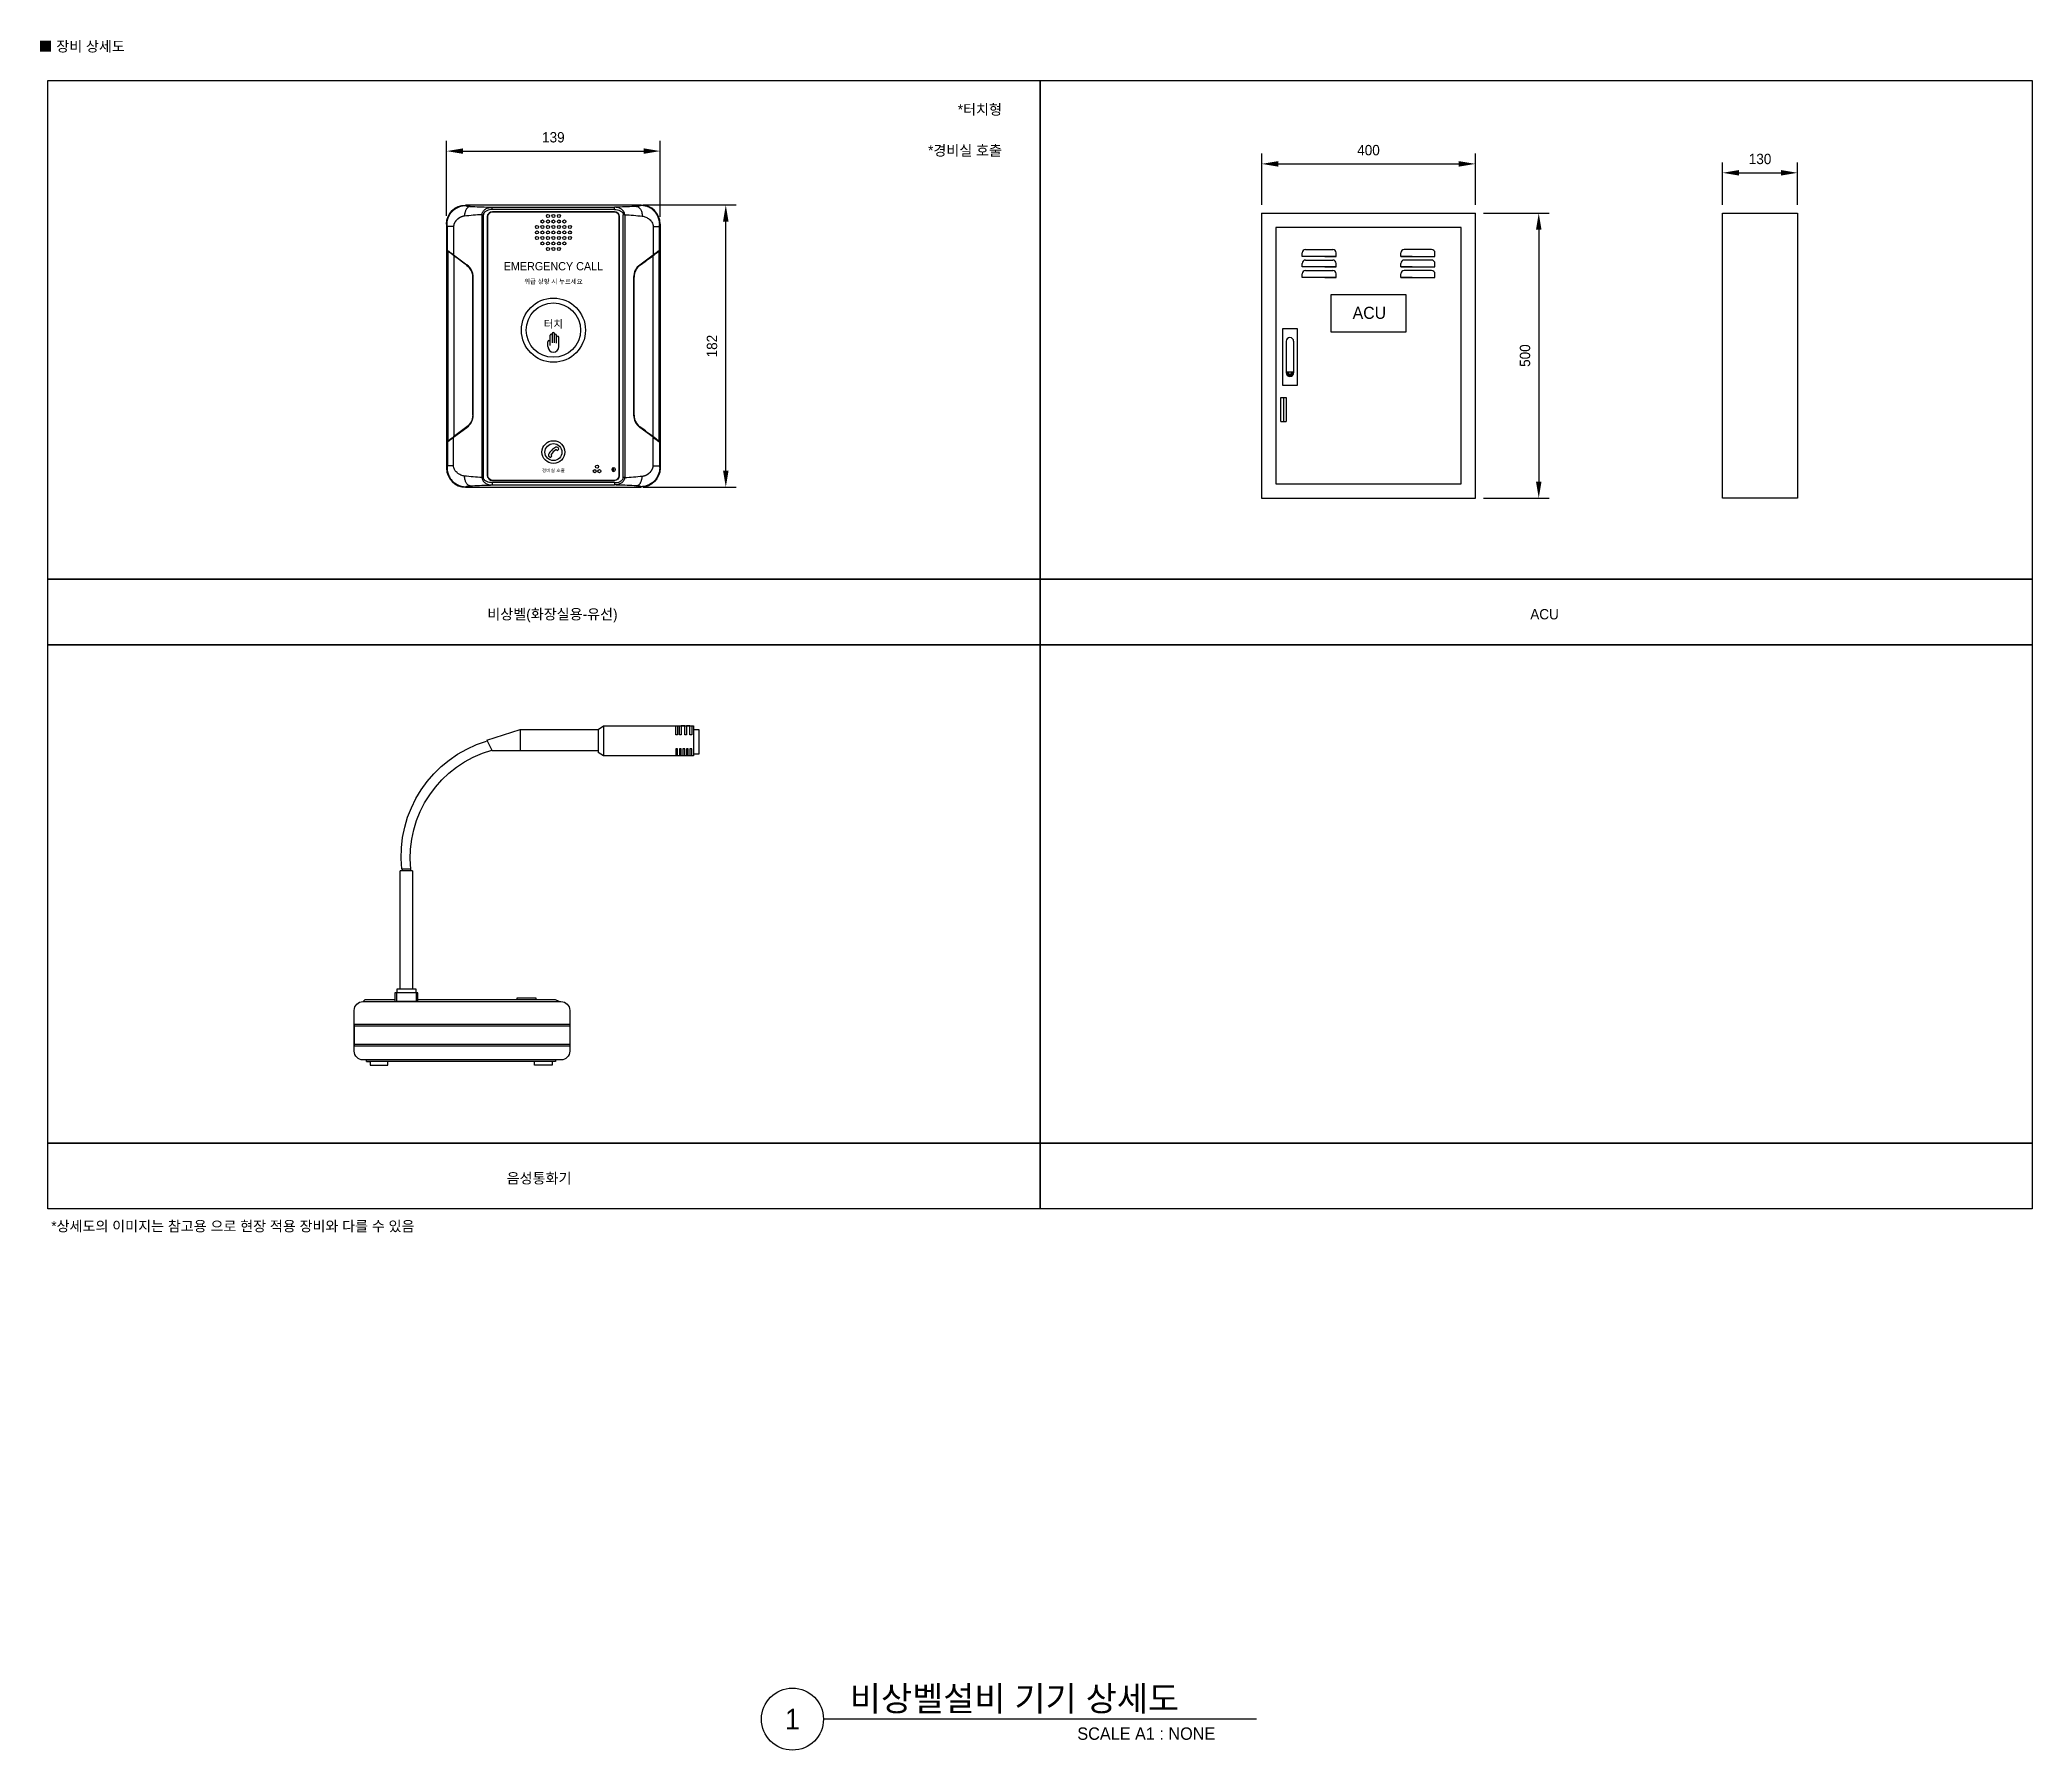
# Model space of a CAD drawing. Header units: millimetres. Extents: x 423257 to 751317, y -351975 to -271940.
# Drawn here: x 651597 to 723911, y -351975 to -289896 of the extents above; entities that cross this region are included whole.
import ezdxf
from ezdxf.enums import TextEntityAlignment as Align

# ---------------------------------------------------------------- set-up
doc = ezdxf.new("R2010")
doc.units = ezdxf.units.MM
doc.header["$LTSCALE"] = 150
for name, color, linetype in [('-----20 General Symbol', 3, 'Continuous'), ('-----29 Cable Schedule', 1, 'Continuous'), ('-----30 Text', 2, 'Continuous'), ('-----36 Dimension', 1, 'Continuous'), ('-----41 Drawing Title', 2, 'Continuous')]:
    doc.layers.add(name, color=color, linetype=linetype)
doc.styles.add('ELEC', font='')
doc.styles.get('ELEC').set_extended_font_data('Dotum')

msp = doc.modelspace()

# ---------------------------------------------------------------- texts
at = {"layer": '-----30 Text', "color": 2, "style": 'ELEC'}
msp.add_text('■ 장비 상세도', height=375, dxfattribs=at).set_placement((651546, -290431), align=Align.BOTTOM_LEFT)
for s, p in [('*터치형', (686518, -292425)), ('*경비실 호출', (686518, -293910))]:
    msp.add_text(s, height=375, dxfattribs=at).set_placement(p, align=Align.MIDDLE_RIGHT)
for s, p in [('비상벨(화장실용-유선)', (670203, -310744)), ('ACU', (706213, -310744)), ('음성통화기', (669717, -331217))]:
    msp.add_text(s, height=375, dxfattribs=at).set_placement(p, align=Align.MIDDLE_CENTER)
msp.add_text('*상세도의 이미지는 참고용 으로 현장 적용 장비와 다를 수 있음', height=375, dxfattribs=at).set_placement((652014, -333142))
at = {"layer": '-----36 Dimension', "char_height": 375, "attachment_point": 5, "style": 'ELEC'}
for s, insert in [('139', (670236, -293435, 0)), ('400', (699823, -293901, 0)), ('130', (714035, -294222, 0))]:
    msp.add_mtext(s, dxfattribs=dict(at, insert=insert))
at = {"layer": '-----36 Dimension', "char_height": 375, "attachment_point": 5, "rotation": 90, "style": 'ELEC'}
for s, insert in [('182', (675996, -301012, 0)), ('500', (705505, -301357, 0))]:
    msp.add_mtext(s, dxfattribs=dict(at, insert=insert))
at = {"layer": '-----41 Drawing Title', "color": 2, "style": 'ELEC'}
msp.add_text('비상벨설비 기기 상세도', height=900, dxfattribs=at).set_placement((680999, -350550))
at = {"layer": '-----41 Drawing Title', "color": 7, "style": 'ELEC'}
msp.add_text('1', height=750, dxfattribs=at).set_placement((678915, -350850), align=Align.MIDDLE)
at = {"layer": '-----41 Drawing Title', "style": 'ELEC'}
msp.add_text('SCALE A1 : NONE', height=450, dxfattribs=at).set_placement((694260, -351600), align=Align.RIGHT)

# ---------------------------------------------------------------- blocks, each defined once
blk = doc.blocks.new('음성통화기')
at = {"layer": '-----20 General Symbol'}
for p, q in [((-1302, 956), (-1342, 956)), ((-1342, 956), (-1342, 769)), ((-1302, 983), (-1302, 756)), ((-621, 983), (-1302, 983)), ((-1289, 983), (-1289, 916)), ((-1289, 916), (-1275, 916)), ((-1275, 916), (-1275, 983)), ((-1275, 983), (-1249, 983)), ((-1249, 983), (-1249, 916)), ((-1249, 916), (-1235, 916)), ((-1235, 916), (-1235, 983)), ((-1235, 983), (-1209, 983)), ((-1209, 983), (-1209, 916)), ((-1209, 916), (-1195, 916)), ((-1195, 916), (-1195, 983)), ((-1182, 983), (-1182, 916)), ((-1182, 916), (-1168, 916)), ((-1168, 916), (-1168, 983)), ((-621, 983), (-621, 756)), ((-581, 956), (-621, 983)), ((-581, 956), (-581, 783)), ((7, 956), (-581, 956)), ((260, 876), (7, 956)), ((7, 956), (7, 796)), ((-1342, 769), (-1302, 769)), ((-1302, 756), (-621, 756)), ((-1289, 756), (-1289, 809)), ((-1289, 809), (-1275, 809)), ((-1275, 809), (-1275, 756)), ((-1275, 756), (-1262, 756)), ((-1262, 756), (-1262, 809)), ((-1262, 809), (-1249, 809)), ((-1249, 809), (-1249, 756)), ((-1249, 756), (-1235, 756)), ((-1235, 756), (-1235, 809)), ((-1235, 809), (-1222, 809)), ((-1222, 809), (-1222, 756)), ((-1222, 756), (-1209, 756)), ((-1209, 756), (-1209, 809)), ((-1209, 809), (-1195, 809)), ((-1195, 809), (-1195, 756)), ((-1195, 756), (-1182, 756)), ((-1182, 756), (-1182, 809)), ((-1182, 809), (-1168, 809)), ((-1168, 809), (-1168, 756)), ((-621, 756), (-581, 783)), ((-581, 796), (7, 796)), ((7, 796), (220, 796)), ((260, 876), (220, 796)), ((821, -112), (821, -1007)), ((821, -112), (915, -112)), ((835, -112), (835, -99)), ((835, -99), (901, -99)), ((901, -99), (901, -112)), ((915, -1007), (915, -112)), ((781, -1100), (781, -1033)), ((781, -1033), (955, -1033)), ((795, -1033), (795, -1007)), ((795, -1007), (941, -1007)), ((795, -1033), (795, -1100)), ((941, -1007), (941, -1020)), ((941, -1020), (941, -1033)), ((941, -1100), (941, -1033)), ((955, -1033), (955, -1100)), ((-367, -1167), (-367, -1474)), ((1195, -1100), (-300, -1100)), ((-287, -1100), (-260, -1087)), ((-260, -1087), (781, -1087)), ((-114, -1087), (-114, -1074)), ((-114, -1074), (33, -1074)), ((33, -1074), (33, -1087)), ((795, -1100), (941, -1100)), ((955, -1087), (1182, -1087)), ((1182, -1087), (1195, -1100)), ((1262, -1474), (1262, -1167)), ((-367, -1274), (1262, -1274)), ((-367, -1287), (1262, -1287)), ((1262, -1274), (1262, -1434)), ((1262, -1421), (-367, -1421)), ((1262, -1434), (-367, -1434)), ((-300, -1541), (1195, -1541)), ((-260, -1541), (-260, -1554)), ((-260, -1554), (1168, -1554)), ((-234, -1554), (-234, -1581)), ((-234, -1581), (-100, -1581)), ((-100, -1581), (-100, -1554)), ((1008, -1581), (1008, -1554)), ((1142, -1581), (1008, -1581)), ((1168, -1554), (1142, -1554)), ((1142, -1554), (1142, -1581)), ((1168, -1554), (1168, -1541))]:
    blk.add_line(p, q, dxfattribs=at)
for centre, radius, start, end in [((-6, -14), 845, 354.2537, 74.3925), ((0, 0), 907, 353.7517, 73.2055), ((-300, -1167), 66.8, 90, 180), ((1195, -1167), 66.8, 0, 90), ((-300, -1474), 66.8, 180, 270), ((1195, -1474), 66.8, 270, 0)]:
    blk.add_arc(centre, radius, start, end, dxfattribs=at)
blk = doc.blocks.new('ACU(중계기)')
at = {"layer": '-----20 General Symbol'}
for p, q in [((-1986, 5295), (1986, 5295)), ((-1986, 5295), (-1986, 0)), ((1986, 0), (1986, 5295)), ((1721, 5030), (-1721, 5030)), ((-1721, 5030), (-1721, 265)), ((1721, 265), (1721, 5030)), ((-1235, 4492), (-1235, 4556)), ((-599, 4492), (-1235, 4492)), ((-811, 4492), (-1235, 4492)), ((-1171, 4619), (-663, 4619)), ((-811, 4492), (-599, 4492)), ((-599, 4492), (-599, 4556)), ((599, 4492), (599, 4556)), ((599, 4492), (1235, 4492)), ((811, 4492), (599, 4492)), ((1171, 4619), (663, 4619)), ((811, 4492), (1235, 4492)), ((1235, 4492), (1235, 4556)), ((-1235, 4297), (-1235, 4361)), ((-599, 4297), (-1235, 4297)), ((-811, 4297), (-1235, 4297)), ((-1235, 4102), (-1235, 4166)), ((-599, 4102), (-1235, 4102)), ((-811, 4102), (-1235, 4102)), ((-1171, 4424), (-663, 4424)), ((-1171, 4229), (-663, 4229)), ((-811, 4297), (-599, 4297)), ((-811, 4102), (-599, 4102)), ((-599, 4297), (-599, 4361)), ((-599, 4102), (-599, 4166)), ((599, 4297), (599, 4361)), ((811, 4297), (599, 4297)), ((599, 4297), (1235, 4297)), ((599, 4102), (599, 4166)), ((599, 4102), (1235, 4102)), ((811, 4102), (599, 4102)), ((1171, 4424), (663, 4424)), ((1171, 4229), (663, 4229)), ((811, 4297), (1235, 4297)), ((811, 4102), (1235, 4102)), ((1235, 4297), (1235, 4361)), ((1235, 4102), (1235, 4166)), ((-692, 3786), (692, 3786)), ((-692, 3083), (-692, 3786)), ((692, 3786), (692, 3083)), ((-1593, 2091), (-1593, 3150)), ((-1593, 2091), (-1593, 3150)), ((-1593, 3150), (-1328, 3150)), ((-1593, 3150), (-1328, 3150)), ((-1328, 3150), (-1328, 2091)), ((-1328, 3150), (-1328, 2091)), ((692, 3083), (-692, 3083)), ((-1530, 2913), (-1530, 2328)), ((-1530, 2913), (-1530, 2328)), ((-1391, 2328), (-1391, 2913)), ((-1391, 2328), (-1391, 2913)), ((-1530, 2346), (-1391, 2346)), ((-1530, 2346), (-1391, 2346)), ((-1517, 2346), (-1517, 2328)), ((-1517, 2346), (-1517, 2328)), ((-1504, 2346), (-1504, 2328)), ((-1504, 2346), (-1504, 2328)), ((-1491, 2346), (-1491, 2328)), ((-1491, 2346), (-1491, 2328)), ((-1431, 2328), (-1431, 2346)), ((-1431, 2328), (-1431, 2346)), ((-1417, 2328), (-1417, 2346)), ((-1417, 2328), (-1417, 2346)), ((-1404, 2328), (-1404, 2346)), ((-1404, 2328), (-1404, 2346)), ((-1631, 1423), (-1631, 1870)), ((-1631, 1423), (-1631, 1870)), ((-1631, 1870), (-1532, 1870)), ((-1631, 1870), (-1532, 1870)), ((-1328, 2091), (-1593, 2091)), ((-1328, 2091), (-1593, 2091)), ((-1580, 1870), (-1580, 1423)), ((-1532, 1870), (-1532, 1423)), ((-1631, 1423), (-1532, 1423)), ((-1631, 1423), (-1532, 1423)), ((-1580, 1438), (-1580, 1423)), ((-1986, 0), (1986, 0)), ((-1721, 265), (1721, 265))]:
    blk.add_line(p, q, dxfattribs=at)
for centre, radius, start, end in [((-1171, 4556), 63.5, 90, 180), ((-663, 4556), 63.5, 0, 90), ((663, 4556), 63.5, 90, 180), ((1171, 4556), 63.5, 0, 90), ((-1171, 4361), 63.5, 90, 180), ((-1171, 4166), 63.5, 90, 180), ((-663, 4361), 63.5, 0, 90), ((-663, 4166), 63.5, 0, 90), ((663, 4361), 63.5, 90, 180), ((663, 4166), 63.5, 90, 180), ((1171, 4361), 63.5, 0, 90), ((1171, 4166), 63.5, 0, 90), ((-1461, 2913), 69.8, 0, 180), ((-1461, 2913), 69.8, 0, 180), ((-1461, 2328), 69.8, 180, 0), ((-1461, 2328), 69.8, 180, 0), ((-1461, 2328), 56.5, 180, 0), ((-1461, 2328), 56.5, 180, 0), ((-1461, 2328), 43.2, 180, 0), ((-1461, 2328), 43.2, 180, 0), ((-1461, 2328), 30, 180, 0), ((-1461, 2328), 30, 180, 0)]:
    blk.add_arc(centre, radius, start, end, dxfattribs=at)
at = {"layer": '-----20 General Symbol', "style": 'ELEC'}
blk.add_text('ACU', height=225, dxfattribs=at).set_placement((16, 3443), align=Align.MIDDLE_CENTER)
blk = doc.blocks.new('G$C85E2C3F5')
for p, q in [((125, 1849, 0), (128, 1846, 0)), ((125, 1849, 0), (1275, 1849, 0)), ((298, 1819, 0), (298, 1834, 0)), ((1101, 1819, 0), (1101, 1834, 0)), ((1275, 1849, 0), (1272, 1846, 0)), ((3, 1721, 0), (0, 1724, 0)), ((0, 1724, 0), (0, 125, 0)), ((5, 1550, 0), (5, 1708, 0)), ((46, 1708, 0), (46, 1522, 0)), ((232, 1785, 0), (232, 64, 0)), ((232, 1785, 0), (241, 1785, 0)), ((241, 64, 0), (241, 1785, 0)), ((269, 1774, 0), (269, 75, 0)), ((269, 1773, 0), (269, 1774, 0)), ((269, 76, 0), (269, 1773, 0)), ((1101, 1819, 0), (298, 1819, 0)), ((300, 1805, 0), (1100, 1805, 0)), ((300, 1805, 0), (300, 1804, 0)), ((1099, 1804, 0), (300, 1804, 0)), ((1100, 1805, 0), (1099, 1804, 0)), ((1130, 1773, 0), (1131, 1774, 0)), ((1130, 76, 0), (1130, 1773, 0)), ((1131, 1774, 0), (1131, 75, 0)), ((1158, 64, 0), (1158, 1785, 0)), ((1167, 1785, 0), (1158, 1785, 0)), ((1167, 1785, 0), (1167, 64, 0)), ((1354, 1708, 0), (1354, 1522, 0)), ((1395, 1550, 0), (1395, 1708, 0)), ((1397, 1721, 0), (1399, 1724, 0)), ((1399, 1724, 0), (1399, 125, 0)), ((7, 1534, 0), (4, 1534, 0)), ((4, 1534, 0), (4, 315, 0)), ((5, 1550, 0), (5, 1550, 0)), ((6, 1548, 0), (6, 1548, 0)), ((12, 1543, 0), (6, 1548, 0)), ((7, 1545, 0), (7, 304, 0)), ((7, 315, 0), (7, 1534, 0)), ((7, 1534, 0), (7, 1534, 0)), ((8, 1545, 0), (8, 304, 0)), ((46, 1522, 0), (133, 1457, 0)), ((133, 1454, 0), (46, 1520, 0)), ((48, 1517, 0), (48, 332, 0)), ((132, 1454, 0), (133, 1454, 0)), ((1266, 1457, 0), (1354, 1522, 0)), ((1354, 1520, 0), (1266, 1454, 0)), ((1268, 1454, 0), (1266, 1454, 0)), ((1352, 1517, 0), (1352, 332, 0)), ((1387, 1543, 0), (1394, 1548, 0)), ((1392, 1545, 0), (1392, 304, 0)), ((1392, 1545, 0), (1392, 304, 0)), ((1393, 1534, 0), (1392, 1534, 0)), ((1393, 1534, 0), (1396, 1534, 0)), ((1393, 315, 0), (1393, 1534, 0)), ((1394, 1548, 0), (1394, 1548, 0)), ((1395, 1550, 0), (1395, 1550, 0)), ((1396, 1534, 0), (1396, 315, 0)), ((171, 472, 0), (171, 1377, 0)), ((173, 1376, 0), (171, 1376, 0)), ((173, 1376, 0), (173, 473, 0)), ((174, 1376, 0), (173, 1376, 0)), ((174, 473, 0), (174, 1376, 0)), ((1226, 473, 0), (1226, 1376, 0)), ((1227, 1376, 0), (1226, 1376, 0)), ((1227, 1376, 0), (1227, 473, 0)), ((1227, 1376, 0), (1228, 1376, 0)), ((1228, 472, 0), (1228, 1377, 0)), ((664, 921, 0), (664, 953, 0)), ((678, 929, 0), (678, 996, 0)), ((693, 947, 0), (693, 1006, 0)), ((707, 947, 0), (707, 1006, 0)), ((721, 944, 0), (721, 996, 0)), ((736, 921, 0), (736, 982, 0)), ((133, 395, 0), (46, 329, 0)), ((46, 327, 0), (133, 392, 0)), ((132, 395, 0), (133, 395, 0)), ((173, 473, 0), (171, 473, 0)), ((174, 473, 0), (173, 473, 0)), ((1227, 473, 0), (1226, 473, 0)), ((1227, 473, 0), (1228, 473, 0)), ((1266, 395, 0), (1354, 329, 0)), ((1268, 395, 0), (1266, 395, 0)), ((1354, 327, 0), (1266, 392, 0)), ((7, 315, 0), (4, 315, 0)), ((5, 299, 0), (5, 141, 0)), ((5, 299, 0), (5, 299, 0)), ((6, 301, 0), (12, 306, 0)), ((6, 301, 0), (6, 301, 0)), ((7, 315, 0), (7, 315, 0)), ((46, 141, 0), (46, 327, 0)), ((1354, 141, 0), (1354, 327, 0)), ((1394, 301, 0), (1387, 306, 0)), ((1392, 315, 0), (1393, 315, 0)), ((1393, 315, 0), (1396, 315, 0)), ((1394, 301, 0), (1394, 301, 0)), ((1395, 299, 0), (1395, 299, 0)), ((1395, 299, 0), (1395, 141, 0)), ((676, 196, 0), (670, 202, 0)), ((688, 201, 0), (683, 196, 0)), ((686, 210, 0), (688, 208, 0)), ((720, 244, 0), (722, 243, 0)), ((734, 255, 0), (728, 261, 0)), ((729, 243, 0), (734, 247, 0)), ((3, 128, 0), (0, 125, 0)), ((125, 0, 0), (128, 3, 0)), ((125, 0, 0), (1275, 0, 0)), ((232, 64, 0), (241, 64, 0)), ((269, 76, 0), (269, 75, 0)), ((298, 30, 0), (298, 15, 0)), ((1101, 30, 0), (298, 30, 0)), ((1099, 45, 0), (300, 45, 0)), ((300, 44, 0), (300, 45, 0)), ((300, 44, 0), (1100, 44, 0)), ((1093, 104, 0), (1093, 128, 0)), ((1094, 104, 0), (1094, 128, 0)), ((1100, 44, 0), (1099, 45, 0)), ((1101, 30, 0), (1101, 15, 0)), ((1105, 110, 0), (1105, 122, 0)), ((1106, 112, 0), (1106, 120, 0)), ((1130, 76, 0), (1131, 75, 0)), ((1167, 64, 0), (1158, 64, 0)), ((1275, 0, 0), (1272, 3, 0)), ((1397, 128, 0), (1399, 125, 0))]:
    blk.add_line(p, q)
for centre, radius in [((592, 1705, 0), 9.99), ((628, 1741, 0), 9.99), ((628, 1705, 0), 9.99), ((664, 1777, 0), 9.99), ((664, 1741, 0), 9.99), ((664, 1705, 0), 9.99), ((700, 1777, 0), 9.99), ((700, 1741, 0), 9.99), ((700, 1705, 0), 9.99), ((736, 1777, 0), 9.99), ((736, 1741, 0), 9.99), ((736, 1705, 0), 9.99), ((772, 1741, 0), 9.99), ((772, 1705, 0), 9.99), ((808, 1705, 0), 9.99), ((592, 1669, 0), 9.99), ((592, 1633, 0), 9.99), ((628, 1669, 0), 9.99), ((628, 1633, 0), 9.99), ((628, 1597, 0), 9.99), ((664, 1669, 0), 9.99), ((664, 1633, 0), 9.99), ((664, 1597, 0), 9.99), ((664, 1561, 0), 9.99), ((700, 1669, 0), 9.99), ((700, 1633, 0), 9.99), ((700, 1597, 0), 9.99), ((700, 1561, 0), 9.99), ((736, 1669, 0), 9.99), ((736, 1633, 0), 9.99), ((736, 1597, 0), 9.99), ((736, 1561, 0), 9.99), ((772, 1669, 0), 9.99), ((772, 1633, 0), 9.99), ((772, 1597, 0), 9.99), ((808, 1669, 0), 9.99), ((808, 1633, 0), 9.99), ((700, 1029, 0), 210), ((700, 1029, 0), 178), ((700, 230, 0), 74.9), ((700, 230, 0), 55.6), ((986, 135, 0), 9.99), ((971, 105, 0), 9.99), ((1001, 105, 0), 9.99)]:
    blk.add_circle(centre, radius)
at = {"extrusion": (0, 0, -1)}
blk.add_circle((-1094, 116, 0), 12, dxfattribs=at)
for centre, radius, start, end in [((671, 953, 0), 7.19, 0, 180), ((700, 921, 0), 36, 180, 0), ((685, 996, 0), 7.19, 0, 180), ((700, 1006, 0), 7.19, 0, 180), ((714, 996, 0), 7.19, 0, 180), ((729, 982, 0), 7.19, 0, 180), ((767, 164, 0), 111, 116.9626, 152.9911), ((721, 253, 0), 10.1, 45, 116.9749), ((677, 209, 0), 10.1, 152.629, 225), ((679, 200, 0), 5.03, 225, 315), ((689, 213, 0), 4, 145.9587, 225), ((777, 153, 0), 111, 123.9923, 145.9587), ((684, 205, 0), 5.03, 315, 45), ((718, 242, 0), 4, 45, 123.9923), ((726, 246, 0), 5.03, 225, 315), ((730, 251, 0), 5.03, 315, 45)]:
    blk.add_arc(centre, radius, start, end)
at = {"extrusion": (5.91646e-31, -1.17146e-15, -1)}
blk.add_ellipse((125, 1724, 0), major_axis=(-88.5, 88.5), ratio=0.997265, start_param=5.499157, end_param=7.067214, dxfattribs=at)
for centre, major_axis, ratio, start_param, end_param in [((1274, 1724, 0), (88.5, 88.5), 0.997265, 5.499157, 7.067214), ((300, 1773, 0), (-22, 22), 0.997265, 5.499157, 7.067214), ((1100, 1774, 0), (22, 22), 0.997265, 5.499157, 7.067214), ((5, 1534, 0), (0, -16.5), 0.041099, 3.147604, 4.679882), ((104, 1474, 0), (99.9, -76.5), 0.030011, 2.217818, 3.112232), ((8, 1550, 0), (0.44, -2.96), 0.9986, 4.566019, 5.467878), ((8, 1550, 0), (0.44, -2.96), 0.9986, 4.566019, 5.467878), ((8, 1534, 0), (1.9, -14.2), 0.042209, 3.136682, 4.66896), ((102, 1471, 0), (96.9, -76.5), 0.030236, 2.218709, 3.113122), ((48, 1522, 0), (-1.8, -2.39), 0.498453, 5.071767, 6.23875), ((67, 1376, 0), (107, 8), 0.960533, 6.208929, 7.110788), ((135, 1457, 0), (1.8, 2.39), 0.498453, 1.930174, 3.097157), ((1333, 1376, 0), (107, -8), 0.960533, 2.31399, 3.215849), ((1331, 1376, 0), (104, -8), 0.959359, 2.314018, 3.215877), ((1265, 1457, 0), (1.8, -2.39), 0.498453, 0.044435, 1.211419), ((1295, 1474, 0), (99.9, 76.5), 0.030011, 0.029361, 0.923774), ((1297, 1471, 0), (96.9, 76.5), 0.030236, 0.028471, 0.922884), ((1352, 1522, 0), (1.8, -2.39), 0.498453, 0.044435, 1.211419), ((1392, 1534, 0), (1.9, 14.2), 0.042209, 4.755818, 6.288096), ((1392, 1550, 0), (-0.44, -2.96), 0.9986, 0.815308, 1.717167), ((1392, 1550, 0), (-0.44, -2.96), 0.9986, 0.815308, 1.717167), ((1395, 1534, 0), (0, 16.5), 0.041099, 4.744896, 6.277174), ((67, 473, 0), (107, -8), 0.960533, 5.455582, 6.357441), ((135, 392, 0), (1.8, -2.39), 0.498453, 3.186028, 4.353011), ((1333, 473, 0), (107, 8), 0.960533, 3.067337, 3.969196), ((1331, 473, 0), (104, 8), 0.959359, 3.067308, 3.969168), ((1265, 392, 0), (1.8, 2.39), 0.498453, 5.071767, 6.23875), ((5, 315, 0), (0, 16.5), 0.041099, 1.603304, 3.135581), ((104, 375, 0), (99.9, 76.5), 0.030011, 3.170954, 4.065367), ((8, 315, 0), (1.9, 14.2), 0.042209, 1.614225, 3.146503), ((8, 299, 0), (0.44, 2.96), 0.9986, 0.815308, 1.717167), ((8, 299, 0), (0.44, 2.96), 0.9986, 0.815308, 1.717167), ((102, 377, 0), (96.9, 76.5), 0.030236, 3.170063, 4.064477), ((48, 327, 0), (-1.8, 2.39), 0.498453, 0.044435, 1.211419), ((1297, 377, 0), (96.9, -76.5), 0.030236, 5.360301, 6.254715), ((1352, 327, 0), (1.8, 2.39), 0.498453, 5.071767, 6.23875), ((1295, 375, 0), (99.9, -76.5), 0.030011, 5.359411, 6.253824), ((1392, 315, 0), (1.9, -14.2), 0.042209, 6.278275, 7.810553), ((1392, 299, 0), (-0.44, 2.96), 0.9986, 4.566019, 5.467878), ((1392, 299, 0), (-0.44, 2.96), 0.9986, 4.566019, 5.467878), ((1395, 315, 0), (0, -16.5), 0.041099, 0.006011, 1.538289), ((125, 125, 0), (-88.5, -88.5), 0.997265, 5.499157, 7.067214), ((300, 75, 0), (-22, -22), 0.997265, 5.499157, 7.067214), ((1099, 76, 0), (22, -22), 0.997265, 5.499157, 7.067214)]:
    blk.add_ellipse(centre, major_axis=major_axis, ratio=ratio, start_param=start_param, end_param=end_param)
at = {"extrusion": (-1.57772e-30, -1.17146e-15, -1)}
blk.add_ellipse((300, 1774, 0), major_axis=(-22, 22), ratio=0.997265, start_param=5.499157, end_param=7.067214, dxfattribs=at)
at = {"extrusion": (-1.18329e-30, 1.17146e-15, -1)}
blk.add_ellipse((1099, 1773, 0), major_axis=(22, 22), ratio=0.997265, start_param=5.499157, end_param=7.067214, dxfattribs=at)
at = {"extrusion": (-1.97215e-31, 1.17146e-15, -1)}
blk.add_ellipse((300, 76, 0), major_axis=(-22, -22), ratio=0.997265, start_param=5.499157, end_param=7.067214, dxfattribs=at)
at = {"extrusion": (2.95823e-30, 1.17146e-15, -1)}
blk.add_ellipse((1100, 75, 0), major_axis=(22, -22), ratio=0.997265, start_param=5.499157, end_param=7.067214, dxfattribs=at)
at = {"extrusion": (4.36832e-29, 1.17146e-15, -1)}
blk.add_ellipse((1274, 125, 0), major_axis=(88.5, -88.5), ratio=0.997265, start_param=5.499157, end_param=7.067214, dxfattribs=at)
for points, degree, knots in [([(3, 1721, 0), (3, 1746, 0), (11, 1771, 0), (38, 1812, 0), (59, 1828, 0), (82, 1837, 0)], 3, [0, 0, 0, 0, 0.5, 0.5, 1, 1, 1, 1]), ([(130, 1843, 0), (132, 1842, 0), (137, 1842, 0), (143, 1841, 0), (155, 1840, 0)], 2, [0, 0, 0, 0.5, 0.5, 1, 1, 1]), ([(155, 1840, 0), (195, 1838, 0), (234, 1836, 0), (285, 1835, 0), (292, 1834, 0), (298, 1834, 0)], 3, [0, 0, 0, 0, 0.86628, 0.86628, 1, 1, 1, 1]), ([(232, 1785, 0), (233, 1788, 0), (233, 1793, 0), (235, 1800, 0), (239, 1808, 0), (246, 1816, 0), (258, 1825, 0), (273, 1831, 0), (287, 1834, 0), (295, 1834, 0), (298, 1834, 0)], 3, [0, 0, 0, 0, 0.080395, 0.164014, 0.251213, 0.3682, 0.501677, 0.749778, 0.876537, 1, 1, 1, 1]), ([(1244, 1840, 0), (1204, 1838, 0), (1165, 1836, 0), (1114, 1835, 0), (1108, 1834, 0), (1101, 1834, 0)], 3, [0, 0, 0, 0, 0.86628, 0.86628, 1, 1, 1, 1]), ([(1167, 1785, 0), (1167, 1794, 0), (1164, 1802, 0), (1154, 1815, 0), (1148, 1820, 0), (1129, 1831, 0), (1115, 1834, 0), (1101, 1834, 0)], 3, [0, 0, 0, 0, 0.25, 0.25, 0.5, 0.5, 1, 1, 1, 1]), ([(1269, 1843, 0), (1269, 1843, 0), (1267, 1843, 0), (1263, 1842, 0), (1257, 1841, 0), (1250, 1841, 0), (1246, 1840, 0), (1244, 1840, 0)], 3, [0, 0, 0, 0, 0.26783, 0.500306, 0.762991, 0.883999, 1, 1, 1, 1]), ([(1244, 1840, 0), (1247, 1840, 0), (1251, 1839, 0), (1257, 1836, 0), (1262, 1832, 0), (1267, 1826, 0), (1273, 1818, 0), (1280, 1802, 0), (1281, 1785, 0), (1282, 1776, 0)], 3, [0, 0, 0, 0, 0.119549, 0.228024, 0.327211, 0.418028, 0.501315, 0.72469, 1, 1, 1, 1]), ([(1272, 1846, 0), (1271, 1846, 0), (1270, 1845, 0), (1270, 1844, 0), (1269, 1843, 0)], 3, [0, 0, 0, 0, 0.500081, 1, 1, 1, 1]), ([(1397, 1721, 0), (1396, 1728, 0), (1396, 1739, 0), (1392, 1755, 0), (1386, 1772, 0), (1376, 1791, 0), (1361, 1810, 0), (1342, 1826, 0), (1320, 1837, 0), (1297, 1844, 0), (1281, 1845, 0), (1272, 1846, 0)], 3, [0, 0, 0, 0, 0.095265, 0.178549, 0.250164, 0.376201, 0.500112, 0.622711, 0.750058, 0.86626, 1, 1, 1, 1]), ([(5, 1708, 0), (5, 1712, 0), (4, 1715, 0), (4, 1717, 0), (4, 1719, 0), (4, 1720, 0), (3, 1720, 0), (3, 1721, 0), (3, 1721, 0)], 2, [0, 0, 0, 0.25, 0.25, 0.5, 0.5, 0.75, 0.75, 1, 1, 1]), ([(82, 1763, 0), (76, 1760, 0), (72, 1756, 0), (61, 1747, 0), (54, 1736, 0), (46, 1722, 0), (46, 1708, 0)], 2, [0, 0, 0, 0.18839, 0.18839, 0.594195, 0.594195, 1, 1, 1]), ([(117, 1776, 0), (112, 1776, 0), (106, 1774, 0), (100, 1772, 0), (94, 1770, 0), (87, 1767, 0), (82, 1763, 0)], 2, [0, 0, 0, 0.325534, 0.325534, 0.651068, 0.651068, 1, 1, 1]), ([(298, 1819, 0), (286, 1819, 0), (274, 1817, 0), (258, 1809, 0), (252, 1806, 0), (244, 1797, 0), (241, 1791, 0), (241, 1785, 0)], 3, [0, 0, 0, 0, 0.5, 0.5, 0.75, 0.75, 1, 1, 1, 1]), ([(1101, 1819, 0), (1113, 1819, 0), (1125, 1817, 0), (1142, 1809, 0), (1147, 1806, 0), (1155, 1797, 0), (1158, 1791, 0), (1158, 1785, 0)], 3, [0, 0, 0, 0, 0.5, 0.5, 0.75, 0.75, 1, 1, 1, 1]), ([(1282, 1776, 0), (1286, 1776, 0), (1294, 1774, 0), (1310, 1768, 0), (1325, 1759, 0), (1338, 1747, 0), (1346, 1736, 0), (1352, 1723, 0), (1353, 1713, 0), (1354, 1708, 0)], 3, [0, 0, 0, 0, 0.120327, 0.250385, 0.500249, 0.632176, 0.750515, 0.8811, 1, 1, 1, 1]), ([(1354, 1708, 0), (1358, 1708, 0), (1366, 1708, 0), (1376, 1708, 0), (1384, 1708, 0), (1392, 1708, 0), (1394, 1708, 0), (1395, 1708, 0)], 3, [0, 0, 0, 0, 0.181643, 0.347899, 0.500293, 0.737023, 1, 1, 1, 1]), ([(1395, 1708, 0), (1395, 1709, 0), (1395, 1712, 0), (1395, 1715, 0), (1395, 1717, 0), (1396, 1719, 0), (1396, 1721, 0), (1396, 1721, 0), (1397, 1721, 0)], 3, [0, 0, 0, 0, 0.102654, 0.209354, 0.337947, 0.499337, 0.724279, 1, 1, 1, 1]), ([(48, 1517, 0), (37, 1525, 0), (27, 1532, 0), (13, 1543, 0), (8, 1545, 0), (8, 1545, 0)], 3, [0, 0, 0, 0, 0.5, 0.5, 1, 1, 1, 1]), ([(133, 1453, 0), (130, 1455, 0), (126, 1458, 0), (98, 1480, 0), (73, 1498, 0), (48, 1517, 0)], 3, [0, 0, 0, 0, 0.123833, 0.123833, 1, 1, 1, 1]), ([(173, 1376, 0), (172, 1381, 0), (172, 1390, 0), (169, 1405, 0), (163, 1419, 0), (155, 1432, 0), (145, 1444, 0), (137, 1451, 0), (133, 1454, 0)], 3, [0, 0, 0, 0, 0.146458, 0.298675, 0.458591, 0.62788, 0.807958, 1, 1, 1, 1]), ([(133, 1453, 0), (144, 1445, 0), (154, 1434, 0), (167, 1408, 0), (171, 1393, 0), (171, 1377, 0)], 3, [0, 0, 0, 0, 0.5, 0.5, 1, 1, 1, 1]), ([(1266, 1453, 0), (1255, 1445, 0), (1246, 1434, 0), (1232, 1408, 0), (1228, 1393, 0), (1228, 1377, 0)], 3, [0, 0, 0, 0, 0.5, 0.5, 1, 1, 1, 1]), ([(1266, 1453, 0), (1270, 1455, 0), (1273, 1458, 0), (1302, 1480, 0), (1327, 1498, 0), (1352, 1517, 0)], 3, [0, 0, 0, 0, 0.123833, 0.123833, 1, 1, 1, 1]), ([(1352, 1517, 0), (1363, 1525, 0), (1372, 1532, 0), (1387, 1543, 0), (1391, 1545, 0), (1392, 1545, 0)], 3, [0, 0, 0, 0, 0.5, 0.5, 1, 1, 1, 1]), ([(48, 332, 0), (64, 344, 0), (80, 356, 0), (109, 378, 0), (121, 387, 0), (133, 396, 0)], 3, [0, 0, 0, 0, 0.57004, 0.57004, 1, 1, 1, 1]), ([(171, 472, 0), (171, 456, 0), (167, 441, 0), (154, 415, 0), (144, 404, 0), (133, 396, 0)], 3, [0, 0, 0, 0, 0.5, 0.5, 1, 1, 1, 1]), ([(1228, 472, 0), (1228, 456, 0), (1232, 441, 0), (1246, 415, 0), (1255, 404, 0), (1266, 396, 0)], 3, [0, 0, 0, 0, 0.5, 0.5, 1, 1, 1, 1]), ([(1352, 332, 0), (1336, 344, 0), (1319, 356, 0), (1291, 378, 0), (1279, 387, 0), (1266, 396, 0)], 3, [0, 0, 0, 0, 0.57004, 0.57004, 1, 1, 1, 1]), ([(8, 304, 0), (8, 303, 0), (13, 306, 0), (27, 317, 0), (37, 324, 0), (48, 332, 0)], 3, [0, 0, 0, 0, 0.5, 0.5, 1, 1, 1, 1]), ([(1392, 304, 0), (1391, 303, 0), (1387, 306, 0), (1372, 317, 0), (1363, 324, 0), (1352, 332, 0)], 3, [0, 0, 0, 0, 0.5, 0.5, 1, 1, 1, 1]), ([(5, 141, 0), (5, 140, 0), (5, 137, 0), (4, 134, 0), (4, 132, 0), (4, 129, 0), (3, 128, 0), (3, 128, 0)], 3, [0, 0, 0, 0, 0.102185, 0.20891, 0.338274, 0.499422, 1, 1, 1, 1]), ([(46, 141, 0), (42, 141, 0), (34, 141, 0), (24, 141, 0), (16, 141, 0), (10, 141, 0), (6, 141, 0), (5, 141, 0), (5, 141, 0)], 3, [0, 0, 0, 0, 0.175427, 0.345718, 0.512215, 0.675658, 0.837824, 1, 1, 1, 1]), ([(82, 86, 0), (79, 87, 0), (75, 90, 0), (66, 97, 0), (56, 108, 0), (49, 122, 0), (46, 134, 0), (46, 139, 0), (46, 141, 0)], 3, [0, 0, 0, 0, 0.128416, 0.253965, 0.505871, 0.793599, 0.897914, 1, 1, 1, 1]), ([(1282, 73, 0), (1288, 73, 0), (1294, 75, 0), (1300, 77, 0), (1306, 79, 0), (1318, 85, 0), (1328, 93, 0), (1339, 102, 0), (1345, 113, 0), (1354, 127, 0), (1354, 141, 0)], 2, [0, 0, 0, 0.125, 0.125, 0.25, 0.25, 0.5, 0.5, 0.75, 0.75, 1, 1, 1]), ([(1395, 141, 0), (1395, 137, 0), (1395, 132, 0), (1396, 130, 0), (1396, 128, 0), (1397, 128, 0)], 2, [0, 0, 0, 0.25, 0.5, 0.5, 1, 1, 1]), ([(3, 128, 0), (3, 122, 0), (4, 111, 0), (7, 95, 0), (12, 81, 0), (18, 69, 0), (28, 51, 0), (48, 29, 0), (70, 18, 0), (82, 12, 0)], 3, [0, 0, 0, 0, 0.11571, 0.223393, 0.323102, 0.415335, 0.500773, 0.742972, 1, 1, 1, 1]), ([(117, 73, 0), (114, 73, 0), (105, 75, 0), (93, 79, 0), (86, 84, 0), (82, 86, 0)], 3, [0, 0, 0, 0, 0.311698, 0.648603, 1, 1, 1, 1]), ([(82, 12, 0), (86, 10, 0), (95, 7, 0), (111, 4, 0), (122, 3, 0), (128, 3, 0)], 3, [0, 0, 0, 0, 0.303562, 0.636653, 1, 1, 1, 1]), ([(155, 9, 0), (153, 9, 0), (148, 10, 0), (142, 13, 0), (137, 17, 0), (133, 23, 0), (127, 31, 0), (120, 47, 0), (118, 64, 0), (117, 73, 0)], 3, [0, 0, 0, 0, 0.119549, 0.228024, 0.327211, 0.418028, 0.501315, 0.72469, 1, 1, 1, 1]), ([(128, 3, 0), (128, 3, 0), (129, 4, 0), (130, 5, 0), (130, 6, 0)], 3, [0, 0, 0, 0, 0.500081, 1, 1, 1, 1]), ([(130, 6, 0), (131, 6, 0), (132, 6, 0), (137, 7, 0), (143, 8, 0), (149, 8, 0), (153, 9, 0), (155, 9, 0)], 3, [0, 0, 0, 0, 0.26783, 0.500306, 0.762991, 0.883999, 1, 1, 1, 1]), ([(155, 9, 0), (195, 11, 0), (234, 13, 0), (285, 14, 0), (292, 15, 0), (298, 15, 0)], 3, [0, 0, 0, 0, 0.86628, 0.86628, 1, 1, 1, 1]), ([(232, 64, 0), (232, 55, 0), (236, 47, 0), (245, 34, 0), (251, 29, 0), (271, 18, 0), (285, 15, 0), (298, 15, 0)], 3, [0, 0, 0, 0, 0.25, 0.25, 0.5, 0.5, 1, 1, 1, 1]), ([(298, 30, 0), (286, 30, 0), (274, 32, 0), (258, 39, 0), (252, 43, 0), (244, 52, 0), (241, 58, 0), (241, 64, 0)], 3, [0, 0, 0, 0, 0.5, 0.5, 0.75, 0.75, 1, 1, 1, 1]), ([(1167, 64, 0), (1167, 61, 0), (1167, 56, 0), (1164, 49, 0), (1160, 41, 0), (1153, 33, 0), (1141, 24, 0), (1127, 18, 0), (1112, 15, 0), (1105, 15, 0), (1101, 15, 0)], 3, [0, 0, 0, 0, 0.080395, 0.164014, 0.251213, 0.3682, 0.501677, 0.749778, 0.876537, 1, 1, 1, 1]), ([(1101, 30, 0), (1113, 30, 0), (1125, 32, 0), (1142, 39, 0), (1147, 43, 0), (1155, 52, 0), (1158, 58, 0), (1158, 64, 0)], 3, [0, 0, 0, 0, 0.5, 0.5, 0.75, 0.75, 1, 1, 1, 1]), ([(1244, 9, 0), (1204, 11, 0), (1165, 13, 0), (1114, 14, 0), (1108, 15, 0), (1101, 15, 0)], 3, [0, 0, 0, 0, 0.86628, 0.86628, 1, 1, 1, 1]), ([(1269, 6, 0), (1267, 7, 0), (1262, 7, 0), (1256, 8, 0), (1244, 9, 0)], 2, [0, 0, 0, 0.5, 0.5, 1, 1, 1]), ([(1397, 128, 0), (1396, 95, 0), (1383, 63, 0), (1337, 16, 0), (1304, 3, 0), (1272, 3, 0)], 3, [0, 0, 0, 0, 0.5, 0.5, 1, 1, 1, 1])]:
    blk.add_open_spline(points, degree=degree, knots=knots)
for points, degree in [([(82, 1837, 0), (96, 1843, 0), (112, 1846, 0), (128, 1846, 0)], 3), ([(128, 1846, 0), (130, 1843, 0)], 1), ([(298, 1834, 0), (566, 1834, 0), (833, 1834, 0), (1101, 1834, 0)], 3), ([(46, 1708, 0), (22, 1708, 0), (6, 1708, 0), (5, 1708, 0)], 3), ([(232, 1785, 0), (194, 1785, 0), (156, 1780, 0), (117, 1776, 0)], 3), ([(1167, 1785, 0), (1205, 1785, 0), (1244, 1780, 0), (1282, 1776, 0)], 3), ([(8, 1545, 0), (7, 1545, 0), (7, 1545, 0), (7, 1545, 0)], 3), ([(1392, 1545, 0), (1392, 1545, 0), (1392, 1545, 0), (1392, 1545, 0)], 3), ([(173, 473, 0), (173, 443, 0), (158, 413, 0), (133, 395, 0)], 3), ([(7, 304, 0), (7, 304, 0), (7, 304, 0), (8, 304, 0)], 3), ([(1392, 304, 0), (1392, 304, 0), (1392, 304, 0), (1392, 304, 0)], 3), ([(1354, 141, 0), (1378, 141, 0), (1393, 141, 0), (1395, 141, 0)], 3), ([(232, 64, 0), (194, 64, 0), (156, 69, 0), (117, 73, 0)], 3), ([(298, 15, 0), (566, 15, 0), (833, 15, 0), (1101, 15, 0)], 3), ([(1167, 64, 0), (1205, 64, 0), (1244, 69, 0), (1282, 73, 0)], 3), ([(1272, 3, 0), (1269, 6, 0)], 1)]:
    blk.add_open_spline(points, degree=degree)
for points in [[(155, 1840, 0), (119, 1838, 0), (117, 1776, 0)], [(1244, 9, 0), (1280, 11, 0), (1282, 73, 0)]]:
    blk.add_rational_spline(points, [1, 0.721966905676, 1], degree=2)
at = {"style": 'ELEC'}
for s, height, p in [('EMERGENCY CALL', 53.94, (700, 1448, 0)), ('위급 상황 시 누르세요', 29.97, (700, 1348, 0)), ('터치', 49.9, (700, 1069, 0)), ('경비실 호출', 22, (700, 110, 0))]:
    blk.add_text(s, height=height, dxfattribs=at).set_placement(p, align=Align.MIDDLE_CENTER)

# ---------------------------------------------------------------- linework, layer by layer
at = {"layer": '-----20 General Symbol', "elevation": 0}
msp.add_lwpolyline([(712676, -296187), (715394, -296187), (715394, -306528), (712676, -306528)], close=True, dxfattribs=at)
at = {"layer": '-----29 Cable Schedule'}
for points in [[(651889, -291377), (687900, -291377), (687900, -309474), (651889, -309474)], [(687900, -291377), (723911, -291377), (723911, -309474), (687900, -309474)], [(651889, -309474), (687900, -309474), (687900, -311850), (651889, -311850)], [(687900, -309474), (723911, -309474), (723911, -311850), (687900, -311850)], [(651889, -311850), (687900, -311850), (687900, -329947), (651889, -329947)], [(687900, -311850), (723911, -311850), (723911, -329947), (687900, -329947)], [(651889, -329947), (687900, -329947), (687900, -332323), (651889, -332323)], [(687900, -329947), (723911, -329947), (723911, -332323), (687900, -332323)]]:
    msp.add_lwpolyline(points, close=True, dxfattribs=at)
at = {"layer": '-----36 Dimension'}
for p, q in [((666360, -296281), (666360, -293559)), ((674113, -296315), (674113, -293559)), ((666960, -293934), (673513, -293934)), ((695945, -295887), (695945, -294024)), ((703701, -295887), (703701, -294024)), ((696545, -294399), (703101, -294399)), ((712676, -295887), (712676, -294347)), ((713276, -294722), (714794, -294722)), ((715394, -295887), (715394, -294347)), ((673490, -295890), (676870, -295890)), ((704001, -296187), (706377, -296187)), ((676495, -305534), (676495, -296490)), ((706002, -296787), (706002, -305928)), ((673490, -306134), (676870, -306134)), ((704001, -306528), (706377, -306528))]:
    msp.add_line(p, q, dxfattribs=at)
for points in [[(666960, -293834, 0), (666960, -294034, 0), (666360, -293934, 0)], [(673513, -293834, 0), (673513, -294034, 0), (674113, -293934, 0)], [(696545, -294299, 0), (696545, -294499, 0), (695945, -294399, 0)], [(703101, -294299, 0), (703101, -294499, 0), (703701, -294399, 0)], [(713276, -294622, 0), (713276, -294822, 0), (712676, -294722, 0)], [(714794, -294622, 0), (714794, -294822, 0), (715394, -294722, 0)], [(676395, -296490, 0), (676595, -296490, 0), (676495, -295890, 0)], [(705902, -296787, 0), (706102, -296787, 0), (706002, -296187, 0)], [(676395, -305534, 0), (676595, -305534, 0), (676495, -306134, 0)], [(705902, -305928, 0), (706102, -305928, 0), (706002, -306528, 0)]]:
    msp.add_solid(points, dxfattribs=at)
at = {"layer": '-----41 Drawing Title', "color": 7}
msp.add_line((695760, -350850), (680040, -350850), dxfattribs=at)
msp.add_circle((678915, -350850), 1125, dxfattribs=at)

# ---------------------------------------------------------------- block references
at = {"layer": '-----20 General Symbol'}
for name, p, xscale, yscale, zscale in [('G$C85E2C3F5', (666360, -306134), 5.54010717666604, 5.54010717666604, 5.54010717666604), ('ACU(중계기)', (699823, -306528), 1.953012968268385, 1.953012968268385, 1.953012968268385), ('음성통화기', (669070, -319520), -4.803355734298878, 4.803355734298878, 4.803355734298878)]:
    msp.add_blockref(name, p, dxfattribs=dict(at, xscale=xscale, yscale=yscale, zscale=zscale))

msp.set_redraw_order([(e.dxf.handle, doc.entitydb.next_handle()) for e in msp.query("TEXT MTEXT ATTDEF DIMENSION ARC_DIMENSION")])  # texts and dimensions are drawn at this point

doc.saveas('drawing.dxf')
